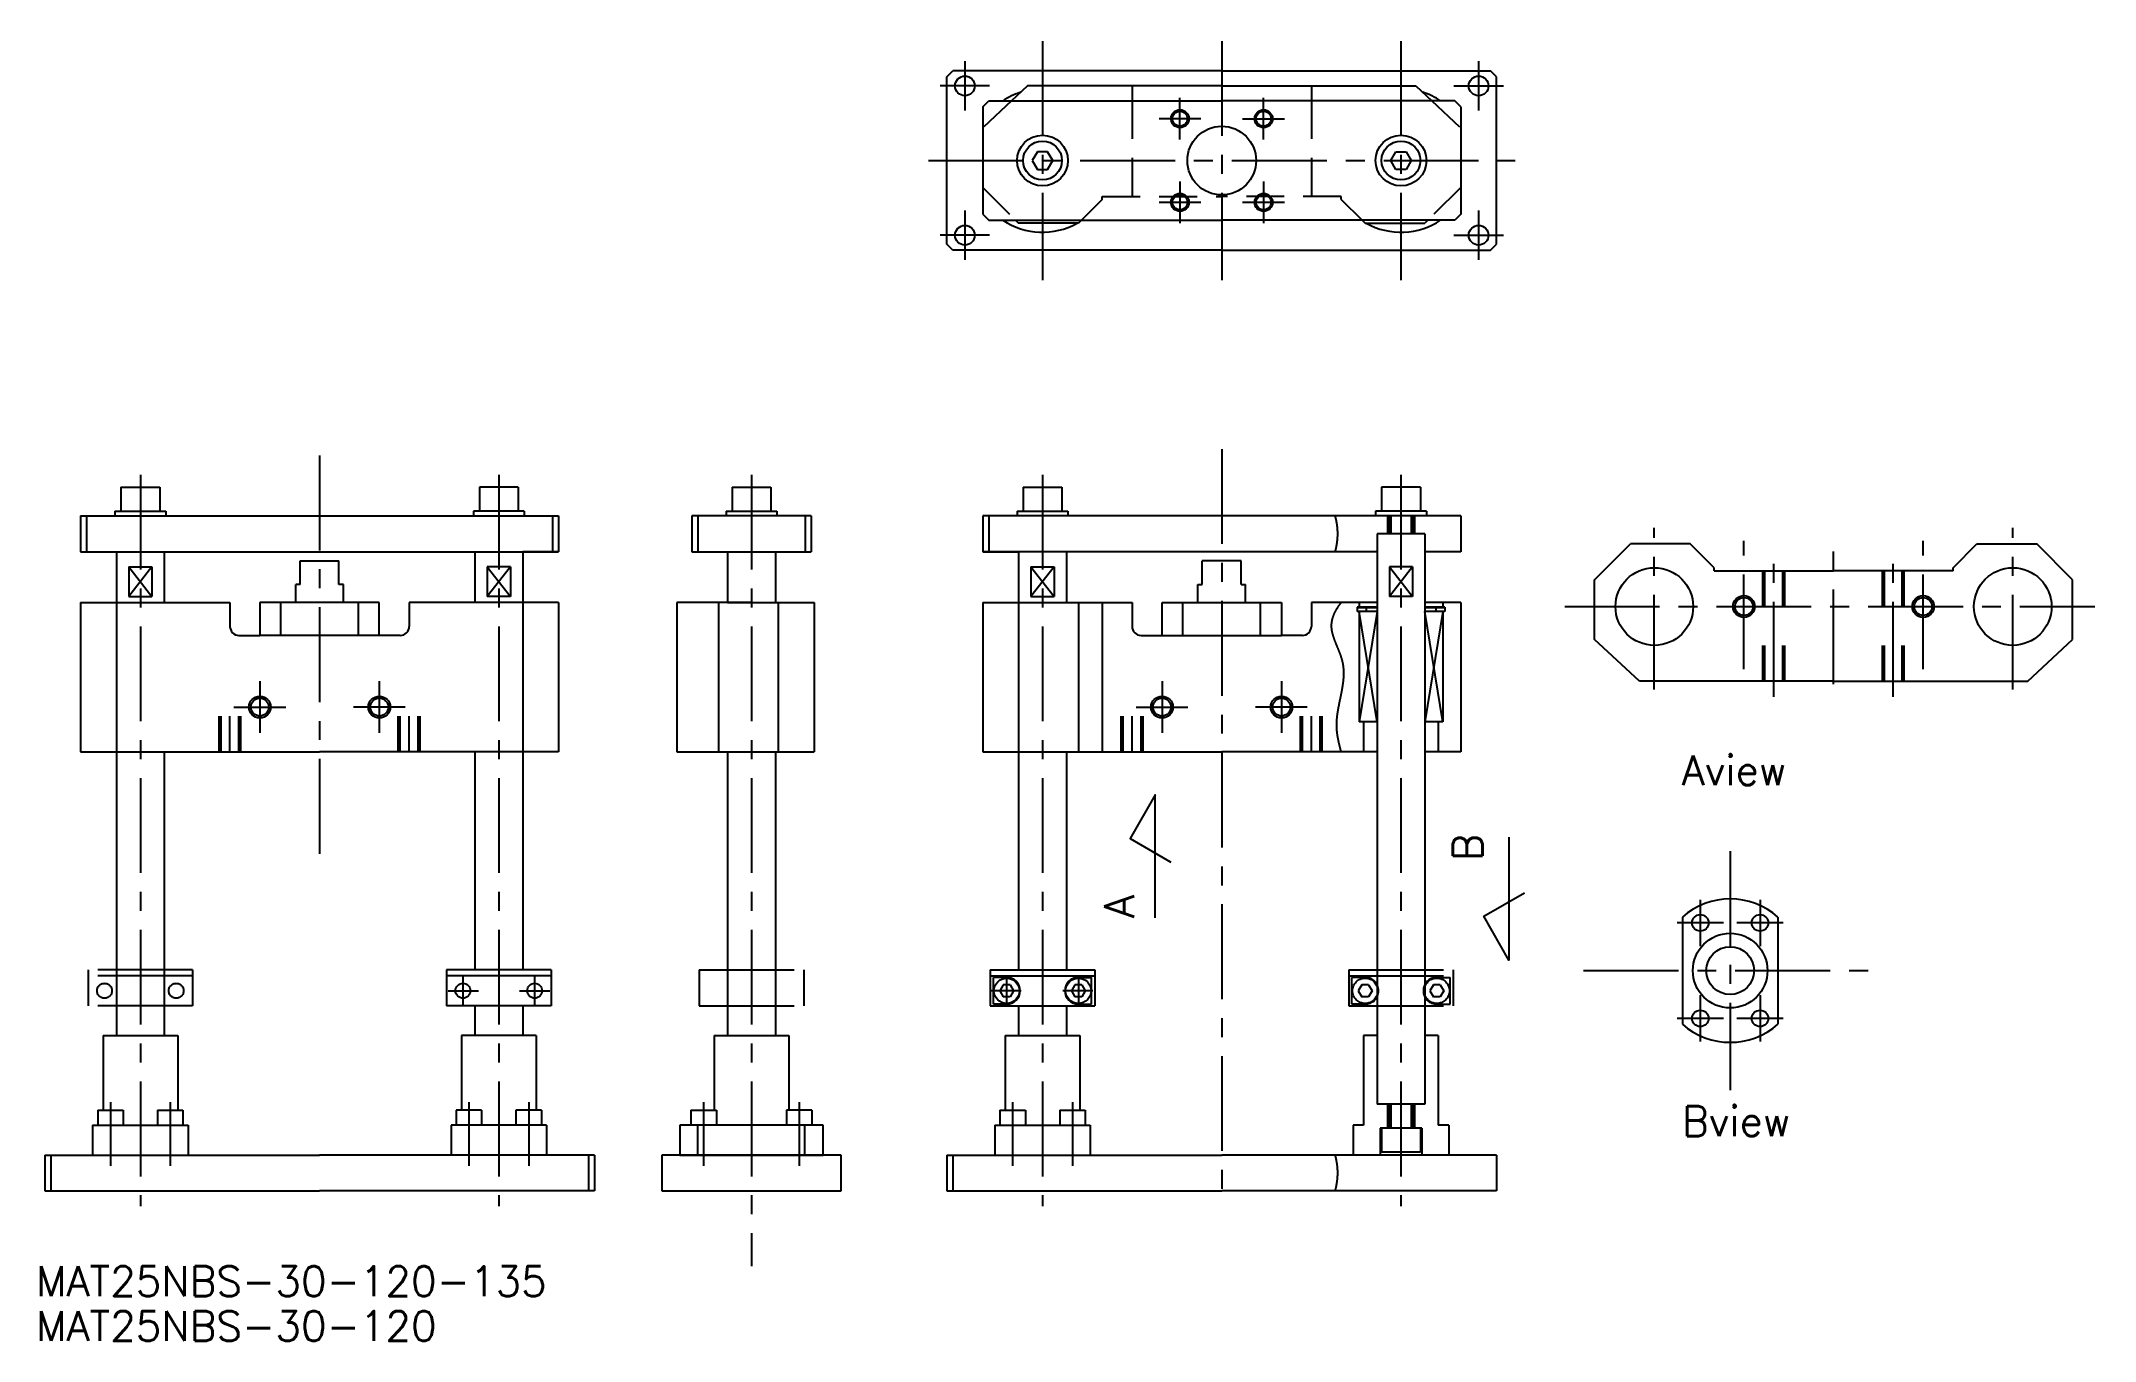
# Model space of a CAD drawing. Extents: x -565 to 122, y -124 to 311.
import ezdxf

# ---------------------------------------------------------------- set-up
doc = ezdxf.new("R2010")
doc.units = 0
for name, pattern in [('CENTER', [50.8, 31.75, -6.35, 6.35, -6.35]), ('DASHED', [19.05, 12.7, -6.35]), ('PHANTOM', [63.5, 31.75, -6.35, 6.35, -6.35, 6.35, -6.35])]:
    doc.linetypes.add(name, pattern=pattern)
doc.layers.get('0').update_dxf_attribs({"linetype": 'CONTINUOUS'})
doc.layers.add('CENTER', color=1, linetype='CONTINUOUS')
doc.styles.get("Standard").update_dxf_attribs({"font": 'txt.shx', "height": 3, "bigfont": 'bigfont.shx'})

msp = doc.modelspace()

# ---------------------------------------------------------------- texts
at = {"color": 7, "linetype": 'CONTINUOUS'}
for s, p in [('Aview', (-16.19, 62.09)), ('Bview', (-16.14, -55.4))]:
    msp.add_text(s, height=10, dxfattribs=at).set_placement(p)
for s, p in [('B', (-82.88, 36.77)), ('A', (-199.52, 17.64))]:
    msp.add_text(s, height=10, rotation=90, dxfattribs=at).set_placement(p)
at = {"linetype": 'CONTINUOUS'}
for s, p in [('MAT25NBS-30-120-135', (-567.16, -108.98)), ('MAT25NBS-30-120', (-567.16, -123.98))]:
    msp.add_text(s, height=10, dxfattribs=at).set_placement(p)

# ---------------------------------------------------------------- linework, layer by layer
at = {"color": 7, "linetype": 'CONTINUOUS'}
for p, q in [((-262.2, 299.25), (-260.2, 301.25)), ((-262.2, 243.25), (-262.2, 299.25)), ((-170.2, 301.25), (-260.2, 301.25)), ((-235.2, 296.25), (-240.56, 291.25)), ((-170.2, 296.25), (-235.2, 296.25)), ((-200.2, 296.25), (-200.2, 291.25)), ((-170.2, 301.25), (-80.2, 301.25)), ((-170.2, 296.25), (-105.2, 296.25)), ((-140.2, 296.25), (-140.2, 291.25)), ((-105.2, 296.25), (-99.84, 291.25)), ((-78.2, 299.25), (-80.2, 301.25)), ((-78.2, 243.25), (-78.2, 299.25)), ((-250.2, 289.25), (-248.2, 291.25)), ((-250.2, 289.25), (-250.2, 253.25)), ((-248.2, 291.25), (-170.2, 291.25)), ((-92.2, 291.25), (-170.2, 291.25)), ((-90.2, 289.25), (-92.2, 291.25)), ((-90.2, 289.25), (-90.2, 253.25)), ((-231.91, 274.22), (-233.63, 271.25)), ((-233.63, 271.25), (-231.91, 268.28)), ((-228.48, 274.22), (-231.91, 274.22)), ((-231.91, 268.28), (-228.48, 268.28)), ((-226.77, 271.25), (-228.48, 274.22)), ((-228.48, 268.28), (-226.77, 271.25)), ((-113.63, 271.25), (-111.91, 274.22)), ((-111.91, 268.28), (-113.63, 271.25)), ((-111.91, 274.22), (-108.48, 274.22)), ((-108.48, 268.28), (-111.91, 268.28)), ((-108.48, 274.22), (-106.77, 271.25)), ((-106.77, 271.25), (-108.48, 268.28)), ((-250.2, 253.25), (-248.2, 251.25)), ((-248.2, 251.25), (-170.2, 251.25)), ((-239.2, 251.25), (-238.2, 250.25)), ((-218.2, 250.25), (-238.2, 250.25)), ((-217.2, 251.25), (-218.2, 250.25)), ((-92.2, 251.25), (-170.2, 251.25)), ((-123.2, 251.25), (-122.2, 250.25)), ((-122.2, 250.25), (-102.2, 250.25)), ((-101.2, 251.25), (-102.2, 250.25)), ((-90.2, 253.25), (-92.2, 251.25)), ((-260.2, 241.25), (-262.2, 243.25)), ((-170.2, 241.25), (-260.2, 241.25)), ((-170.2, 241.25), (-80.2, 241.25)), ((-80.2, 241.25), (-78.2, 243.25)), ((-538.71, 161.86), (-538.71, 153.86)), ((-538.71, 161.86), (-525.71, 161.86)), ((-525.71, 161.86), (-525.71, 153.86)), ((-405.71, 161.86), (-418.71, 161.86)), ((-418.71, 161.86), (-418.71, 153.86)), ((-405.71, 161.86), (-405.71, 153.86)), ((-334.14, 161.86), (-334.14, 153.86)), ((-334.14, 161.86), (-321.14, 161.86)), ((-321.14, 161.86), (-321.14, 153.86)), ((-236.7, 161.86), (-236.7, 153.86)), ((-236.7, 161.86), (-223.7, 161.86)), ((-223.7, 161.86), (-223.7, 153.86)), ((-103.7, 161.86), (-116.7, 161.86)), ((-116.7, 161.86), (-116.7, 153.86)), ((-103.7, 161.86), (-103.7, 153.86)), ((-552.21, 152.26), (-472.21, 152.26)), ((-552.21, 152.26), (-552.21, 140.26)), ((-550.21, 152.26), (-550.21, 140.26)), ((-540.71, 153.86), (-523.71, 153.86)), ((-540.71, 153.86), (-540.71, 152.26)), ((-523.71, 153.86), (-523.71, 152.26)), ((-472.21, 152.26), (-392.21, 152.26)), ((-403.71, 153.86), (-420.71, 153.86)), ((-420.71, 153.86), (-420.71, 152.26)), ((-403.71, 153.86), (-403.71, 152.26)), ((-394.21, 152.26), (-394.21, 140.26)), ((-392.21, 152.26), (-392.21, 140.26)), ((-307.64, 152.26), (-347.64, 152.26)), ((-347.64, 152.26), (-347.64, 140.26)), ((-345.64, 152.26), (-345.64, 140.26)), ((-336.14, 153.86), (-319.14, 153.86)), ((-336.14, 153.86), (-336.14, 152.26)), ((-319.14, 153.86), (-319.14, 152.26)), ((-309.64, 152.26), (-309.64, 140.26)), ((-307.64, 152.26), (-307.64, 140.26)), ((-170.2, 152.26), (-250.2, 152.26)), ((-250.2, 152.26), (-250.2, 140.26)), ((-248.2, 152.26), (-248.2, 140.26)), ((-238.7, 153.86), (-221.7, 153.86)), ((-238.7, 153.86), (-238.7, 152.26)), ((-221.7, 153.86), (-221.7, 152.26)), ((-90.2, 152.26), (-170.2, 152.26)), ((-101.7, 153.86), (-118.7, 153.86)), ((-118.7, 153.86), (-118.7, 152.26)), ((-114.7, 152.26), (-114.7, 146.26)), ((-114.2, 152.26), (-114.2, 146.26)), ((-113.57, 152.26), (-113.57, 146.26)), ((-106.82, 152.26), (-106.82, 146.26)), ((-106.2, 152.26), (-106.2, 146.26)), ((-105.7, 152.26), (-105.7, 146.26)), ((-101.7, 153.86), (-101.7, 152.26)), ((-90.2, 152.26), (-90.2, 140.26)), ((-118.2, 146.26), (-118.2, -44.74)), ((-102.2, 146.26), (-118.2, 146.26)), ((-102.2, 146.26), (-102.2, -44.74)), ((-552.21, 140.26), (-472.21, 140.26)), ((-552.21, 140.26), (-540.21, 140.26)), ((-540.21, 140.26), (-540.21, 123.26)), ((-524.21, 140.26), (-524.21, 123.26)), ((-472.21, 140.26), (-392.21, 140.26)), ((-420.21, 140.26), (-420.21, 123.26)), ((-404.21, 140.26), (-404.21, 123.26)), ((-392.21, 140.26), (-404.21, 140.26)), ((-347.64, 140.26), (-307.64, 140.26)), ((-335.64, 140.26), (-335.64, 123.26)), ((-319.64, 140.26), (-319.64, 123.26)), ((-170.2, 140.26), (-250.2, 140.26)), ((-250.2, 140.26), (-238.2, 140.26)), ((-238.2, 140.26), (-238.2, 123.26)), ((-222.2, 140.26), (-222.2, 123.26)), ((-118.2, 140.26), (-170.2, 140.26)), ((-90.2, 140.26), (-102.2, 140.26)), ((-45.39, 130.91), (-33.39, 142.91)), ((-13.39, 142.91), (-33.39, 142.91)), ((-5.39, 134.91), (-13.39, 142.91)), ((74.61, 134.91), (82.61, 142.91)), ((82.61, 142.91), (102.61, 142.91)), ((114.61, 130.91), (102.61, 142.91)), ((-536.08, 135.26), (-536.08, 125.26)), ((-536.08, 135.26), (-528.33, 125.26)), ((-528.33, 135.26), (-536.08, 125.26)), ((-536.08, 135.26), (-528.33, 135.26)), ((-528.33, 135.26), (-528.33, 125.26)), ((-478.71, 137.26), (-465.71, 137.26)), ((-478.71, 129.26), (-478.71, 137.26)), ((-465.71, 129.26), (-465.71, 137.26)), ((-416.08, 135.26), (-408.33, 125.26)), ((-408.33, 135.26), (-416.08, 125.26)), ((-408.33, 135.26), (-416.08, 135.26)), ((-416.08, 135.26), (-416.08, 125.26)), ((-408.33, 135.26), (-408.33, 125.26)), ((-226.33, 135.26), (-234.07, 125.26)), ((-234.07, 135.26), (-226.33, 125.26)), ((-234.07, 135.26), (-234.07, 125.26)), ((-234.07, 135.26), (-226.33, 135.26)), ((-226.33, 135.26), (-226.33, 125.26)), ((-176.7, 129.26), (-176.7, 137.26)), ((-163.7, 137.26), (-176.7, 137.26)), ((-163.7, 129.26), (-163.7, 137.26)), ((-114.07, 135.26), (-114.07, 125.26)), ((-106.33, 135.26), (-114.07, 125.26)), ((-114.07, 135.26), (-106.33, 125.26)), ((-106.33, 135.26), (-114.07, 135.26)), ((-106.33, 135.26), (-106.33, 125.26)), ((-45.39, 110.91), (-45.39, 130.91)), ((-5.39, 133.91), (-5.39, 134.91)), ((-5.39, 133.91), (34.61, 133.91)), ((74.61, 133.91), (34.61, 133.91)), ((74.61, 133.91), (74.61, 134.91)), ((114.61, 110.91), (114.61, 130.91)), ((-536.08, 125.26), (-528.33, 125.26)), ((-480.21, 123.26), (-480.21, 129.26)), ((-478.71, 129.26), (-480.21, 129.26)), ((-464.21, 129.26), (-465.71, 129.26)), ((-464.21, 123.26), (-464.21, 129.26)), ((-408.33, 125.26), (-416.08, 125.26)), ((-234.07, 125.26), (-226.33, 125.26)), ((-178.2, 123.26), (-178.2, 129.26)), ((-178.2, 129.26), (-176.7, 129.26)), ((-163.7, 129.26), (-162.2, 129.26)), ((-162.2, 123.26), (-162.2, 129.26)), ((-106.33, 125.26), (-114.07, 125.26)), ((-552.21, 123.26), (-552.21, 73.26)), ((-552.21, 123.26), (-502.21, 123.26)), ((-552.21, 123.26), (-540.21, 123.26)), ((-540.21, 123.26), (-540.21, 73.26)), ((-502.21, 123.26), (-502.21, 115.26)), ((-452.21, 123.26), (-492.21, 123.26)), ((-492.21, 123.26), (-492.21, 112.26)), ((-452.21, 112.26), (-452.21, 123.26)), ((-392.21, 123.26), (-442.21, 123.26)), ((-442.21, 123.26), (-442.21, 115.26)), ((-404.21, 123.26), (-404.21, 73.26)), ((-392.21, 123.26), (-392.21, 73.26)), ((-352.64, 123.26), (-352.64, 73.26)), ((-327.64, 123.26), (-352.64, 123.26)), ((-338.64, 123.26), (-338.64, 73.26)), ((-335.64, 123.26), (-319.64, 123.26)), ((-327.64, 123.26), (-306.64, 123.26)), ((-318.64, 123.26), (-318.64, 73.26)), ((-306.64, 123.26), (-306.64, 73.26)), ((-250.2, 123.26), (-250.2, 73.26)), ((-250.2, 123.26), (-200.2, 123.26)), ((-238.2, 123.26), (-238.2, 73.26)), ((-218.2, 123.26), (-218.2, 73.26)), ((-210.2, 123.26), (-210.2, 73.26)), ((-200.2, 123.26), (-200.2, 115.26)), ((-190.2, 123.26), (-150.2, 123.26)), ((-190.2, 112.26), (-190.2, 123.26)), ((-150.2, 123.26), (-150.2, 112.26)), ((-118.2, 123.26), (-140.2, 123.26)), ((-140.2, 123.26), (-140.2, 115.26)), ((-118.2, 121.76), (-124.9, 121.76)), ((-124.9, 121.76), (-124.9, 120.26)), ((-118.2, 121.46), (-124.9, 121.46)), ((-118.2, 120.26), (-124.9, 120.26)), ((-124.2, 123.26), (-124.2, 121.76)), ((-118.2, 120.26), (-124.2, 83.26)), ((-118.2, 83.26), (-124.2, 120.26)), ((-124.2, 120.26), (-124.2, 83.26)), ((-121.9, 121.46), (-121.9, 120.26)), ((-118.2, 120.26), (-118.2, 83.26)), ((-90.2, 123.26), (-102.2, 123.26)), ((-95.5, 121.76), (-102.2, 121.76)), ((-95.5, 121.46), (-102.2, 121.46)), ((-96.2, 120.26), (-102.2, 83.26)), ((-96.2, 83.26), (-102.2, 120.26)), ((-102.2, 120.26), (-102.2, 83.26)), ((-95.5, 120.26), (-102.2, 120.26)), ((-98.5, 121.46), (-98.5, 120.26)), ((-96.2, 123.26), (-96.2, 121.76)), ((-96.2, 120.26), (-96.2, 83.26)), ((-95.5, 121.76), (-95.5, 120.26)), ((-90.2, 123.26), (-90.2, 73.26)), ((-499.21, 112.26), (-492.21, 112.26)), ((-452.21, 112.26), (-492.21, 112.26)), ((-445.21, 112.26), (-452.21, 112.26)), ((-197.2, 112.26), (-190.2, 112.26)), ((-190.2, 112.26), (-150.2, 112.26)), ((-143.2, 112.26), (-150.2, 112.26)), ((-30.39, 96.91), (-45.39, 110.91)), ((99.61, 96.91), (114.61, 110.91)), ((34.61, 96.91), (-30.39, 96.91)), ((34.61, 96.91), (99.61, 96.91)), ((-118.2, 83.26), (-124.2, 83.26)), ((-122.7, 83.26), (-122.7, 73.26)), ((-96.2, 83.26), (-102.2, 83.26)), ((-97.7, 83.26), (-97.7, 73.26)), ((-552.21, 73.26), (-472.21, 73.26)), ((-552.21, 73.26), (-540.21, 73.26)), ((-540.21, 73.26), (-540.21, -21.74)), ((-524.21, 73.26), (-524.21, -21.74)), ((-392.21, 73.26), (-472.21, 73.26)), ((-420.21, 73.26), (-420.21, 0.26)), ((-404.21, 73.26), (-404.21, 0.26)), ((-352.64, 73.26), (-306.64, 73.26)), ((-335.64, 73.26), (-335.64, -21.74)), ((-319.64, 73.26), (-319.64, -21.74)), ((-250.2, 73.26), (-170.2, 73.26)), ((-238.2, 73.26), (-238.2, 0.26)), ((-222.2, 73.26), (-222.2, 0.26)), ((-118.2, 73.26), (-170.2, 73.26)), ((-90.2, 73.26), (-102.2, 73.26)), ((-16, 17.89), (-16, -17.89)), ((16, 17.89), (16, -17.89)), ((-394.71, 0.26), (-429.71, 0.26)), ((-429.71, 0.26), (-429.71, -11.74)), ((-394.71, 0.26), (-394.71, -11.74)), ((-247.7, 0.26), (-212.7, 0.26)), ((-247.7, 0.26), (-247.7, -11.74)), ((-212.7, 0.26), (-212.7, -11.74)), ((-394.71, -1.74), (-429.71, -1.74)), ((-247.7, -1.74), (-212.7, -1.74)), ((-246.64, -11.24), (-246.64, -2.24)), ((-242.2, -2.24), (-246.64, -2.24)), ((-243.35, -4.74), (-244.51, -6.74)), ((-244.51, -6.74), (-243.35, -8.74)), ((-241.04, -4.74), (-243.35, -4.74)), ((-241.04, -4.74), (-239.89, -6.74)), ((-239.89, -6.74), (-241.04, -8.74)), ((-219.35, -4.74), (-220.51, -6.74)), ((-220.51, -6.74), (-219.35, -8.74)), ((-217.04, -4.74), (-219.35, -4.74)), ((-218.2, -2.24), (-213.76, -2.24)), ((-217.04, -4.74), (-215.89, -6.74)), ((-215.89, -6.74), (-217.04, -8.74)), ((-213.76, -11.24), (-213.76, -2.24)), ((-394.71, -11.74), (-429.71, -11.74)), ((-420.21, -11.74), (-420.21, -21.74)), ((-404.21, -11.74), (-404.21, -21.74)), ((-247.7, -11.74), (-212.7, -11.74)), ((-242.2, -11.24), (-246.64, -11.24)), ((-241.04, -8.74), (-243.35, -8.74)), ((-238.2, -11.74), (-238.2, -21.74)), ((-222.2, -11.74), (-222.2, -21.74)), ((-217.04, -8.74), (-219.35, -8.74)), ((-218.2, -11.24), (-213.76, -11.24)), ((-544.71, -21.74), (-544.71, -46.74)), ((-544.71, -21.74), (-532.21, -21.74)), ((-532.21, -21.74), (-519.71, -21.74)), ((-519.71, -21.74), (-519.71, -46.74)), ((-412.21, -21.74), (-424.71, -21.74)), ((-424.71, -21.74), (-424.71, -46.74)), ((-399.71, -21.74), (-412.21, -21.74)), ((-399.71, -21.74), (-399.71, -46.74)), ((-340.14, -21.74), (-340.14, -46.74)), ((-340.14, -21.74), (-327.64, -21.74)), ((-327.64, -21.74), (-315.14, -21.74)), ((-315.14, -21.74), (-315.14, -46.74)), ((-242.7, -21.74), (-242.7, -46.74)), ((-242.7, -21.74), (-230.2, -21.74)), ((-230.2, -21.74), (-217.7, -21.74)), ((-217.7, -21.74), (-217.7, -46.74)), ((-122.7, -21.74), (-122.7, -51.74)), ((-118.2, -21.74), (-122.7, -21.74)), ((-97.7, -21.74), (-102.2, -21.74)), ((-97.7, -21.74), (-97.7, -51.74)), ((-546.46, -46.74), (-537.96, -46.74)), ((-546.46, -46.74), (-546.46, -51.74)), ((-537.96, -46.74), (-537.96, -51.74)), ((-526.46, -46.74), (-517.96, -46.74)), ((-526.46, -46.74), (-526.46, -51.74)), ((-517.96, -46.74), (-517.96, -51.74)), ((-417.96, -46.74), (-426.46, -46.74)), ((-426.46, -46.74), (-426.46, -51.74)), ((-417.96, -46.74), (-417.96, -51.74)), ((-397.96, -46.74), (-406.46, -46.74)), ((-406.46, -46.74), (-406.46, -51.74)), ((-397.96, -46.74), (-397.96, -51.74)), ((-347.89, -46.74), (-339.39, -46.74)), ((-347.89, -46.74), (-347.89, -51.74)), ((-339.39, -46.74), (-339.39, -51.74)), ((-307.39, -46.74), (-315.89, -46.74)), ((-315.89, -46.74), (-315.89, -51.74)), ((-307.39, -46.74), (-307.39, -51.74)), ((-244.45, -46.74), (-235.95, -46.74)), ((-244.45, -46.74), (-244.45, -51.74)), ((-235.95, -46.74), (-235.95, -51.74)), ((-224.45, -46.74), (-215.95, -46.74)), ((-224.45, -46.74), (-224.45, -51.74)), ((-215.95, -46.74), (-215.95, -51.74)), ((-102.2, -44.74), (-118.2, -44.74)), ((-114.7, -44.74), (-114.7, -52.74)), ((-114.2, -44.74), (-114.2, -52.74)), ((-113.57, -44.74), (-113.57, -52.74)), ((-106.82, -44.74), (-106.82, -52.74)), ((-106.2, -44.74), (-106.2, -52.74)), ((-105.7, -44.74), (-105.7, -52.74)), ((-548.21, -51.74), (-532.21, -51.74)), ((-548.21, -51.74), (-548.21, -61.74)), ((-532.21, -51.74), (-516.21, -51.74)), ((-516.21, -51.74), (-516.21, -61.74)), ((-412.21, -51.74), (-428.21, -51.74)), ((-428.21, -51.74), (-428.21, -61.74)), ((-396.21, -51.74), (-412.21, -51.74)), ((-396.21, -51.74), (-396.21, -61.74)), ((-327.64, -51.74), (-351.64, -51.74)), ((-351.64, -51.74), (-351.64, -61.74)), ((-345.53, -61.74), (-345.53, -51.74)), ((-303.64, -51.74), (-327.64, -51.74)), ((-309.75, -61.74), (-309.75, -51.74)), ((-303.64, -61.74), (-303.64, -51.74)), ((-246.2, -51.74), (-230.2, -51.74)), ((-246.2, -51.74), (-246.2, -61.74)), ((-230.2, -51.74), (-214.2, -51.74)), ((-214.2, -51.74), (-214.2, -61.74)), ((-126.2, -51.74), (-126.2, -61.74)), ((-122.7, -51.74), (-126.2, -51.74)), ((-103.2, -52.74), (-117.2, -52.74)), ((-117.2, -52.74), (-117.2, -61.74)), ((-116.7, -52.74), (-116.7, -60.74)), ((-103.7, -52.74), (-103.7, -60.74)), ((-103.2, -52.74), (-103.2, -61.74)), ((-94.2, -51.74), (-97.7, -51.74)), ((-94.2, -51.74), (-94.2, -61.74)), ((-564.21, -61.74), (-472.21, -61.74)), ((-564.21, -61.74), (-564.21, -73.74)), ((-562.21, -61.74), (-562.21, -73.74)), ((-548.21, -61.74), (-516.21, -61.74)), ((-380.21, -61.74), (-472.21, -61.74)), ((-396.21, -61.74), (-428.21, -61.74)), ((-382.21, -61.74), (-382.21, -73.74)), ((-380.21, -61.74), (-380.21, -73.74)), ((-327.64, -61.74), (-357.64, -61.74)), ((-357.64, -61.74), (-357.64, -73.74)), ((-351.64, -61.74), (-303.64, -61.74)), ((-297.64, -61.74), (-327.64, -61.74)), ((-297.64, -73.74), (-297.64, -61.74)), ((-262.2, -61.74), (-170.2, -61.74)), ((-262.2, -61.74), (-262.2, -73.74)), ((-260.2, -61.74), (-260.2, -73.74)), ((-78.2, -61.74), (-170.2, -61.74)), ((-103.7, -60.74), (-116.7, -60.74)), ((-78.2, -61.74), (-78.2, -73.74)), ((-564.21, -73.74), (-472.21, -73.74)), ((-380.21, -73.74), (-472.21, -73.74)), ((-357.64, -73.74), (-297.64, -73.74)), ((-262.2, -73.74), (-170.2, -73.74)), ((-78.2, -73.74), (-170.2, -73.74))]:
    msp.add_line(p, q, dxfattribs=at)
at = {"color": 3, "linetype": 'DASHED'}
for p, q in [((-240.56, 291.25), (-250.2, 282.25)), ((-200.2, 291.25), (-200.2, 259.25)), ((-140.2, 291.25), (-140.2, 259.25)), ((-99.84, 291.25), (-90.2, 282.25)), ((-250.2, 262.25), (-239.2, 251.25)), ((-90.2, 262.25), (-101.2, 251.25)), ((-210.2, 258.25), (-217.2, 251.25)), ((-210.2, 259.25), (-170.2, 259.25)), ((-210.2, 258.25), (-210.2, 259.25)), ((-130.2, 259.25), (-170.2, 259.25)), ((-130.2, 258.25), (-130.2, 259.25)), ((-130.2, 258.25), (-123.2, 251.25)), ((10.96, 121.91), (10.96, 133.91)), ((11.61, 121.91), (11.61, 133.91)), ((17.61, 121.91), (17.61, 133.91)), ((18.26, 121.91), (18.26, 133.91)), ((50.96, 121.91), (50.96, 133.91)), ((51.61, 121.91), (51.61, 133.91)), ((57.61, 121.91), (57.61, 133.91)), ((58.26, 121.91), (58.26, 133.91)), ((10.96, 96.91), (10.96, 108.91)), ((11.61, 96.91), (11.61, 108.91)), ((17.61, 96.91), (17.61, 108.91)), ((18.26, 96.91), (18.26, 108.91)), ((50.96, 96.91), (50.96, 108.91)), ((51.61, 96.91), (51.61, 108.91)), ((57.61, 96.91), (57.61, 108.91)), ((58.26, 96.91), (58.26, 108.91)), ((-505.86, 73.26), (-505.86, 85.26)), ((-505.21, 73.26), (-505.21, 85.26)), ((-499.21, 73.26), (-499.21, 85.26)), ((-498.56, 73.26), (-498.56, 85.26)), ((-445.86, 73.26), (-445.86, 85.26)), ((-445.21, 73.26), (-445.21, 85.26)), ((-439.21, 73.26), (-439.21, 85.26)), ((-438.56, 73.26), (-438.56, 85.26)), ((-203.85, 73.26), (-203.85, 85.26)), ((-203.2, 73.26), (-203.2, 85.26)), ((-197.2, 73.26), (-197.2, 85.26)), ((-196.55, 73.26), (-196.55, 85.26)), ((-143.85, 73.26), (-143.85, 85.26)), ((-143.2, 73.26), (-143.2, 85.26)), ((-137.2, 73.26), (-137.2, 85.26)), ((-136.55, 73.26), (-136.55, 85.26))]:
    msp.add_line(p, q, dxfattribs=at)
at = {"color": 3, "linetype": 'PHANTOM'}
for p, q in [((-514.71, 0.26), (-549.71, 0.26)), ((-549.71, 0.26), (-549.71, -11.74)), ((-514.71, 0.26), (-514.71, -11.74)), ((-345.14, 0.26), (-310.14, 0.26)), ((-345.14, 0.26), (-345.14, -11.74)), ((-310.14, 0.26), (-310.14, -11.74)), ((-127.7, 0.26), (-92.7, 0.26)), ((-127.7, 0.26), (-127.7, -11.74)), ((-92.7, 0.26), (-92.7, -11.74)), ((-514.71, -1.74), (-549.71, -1.74)), ((-127.7, -1.74), (-92.7, -1.74)), ((-126.64, -11.24), (-126.64, -2.24)), ((-122.2, -2.24), (-126.64, -2.24)), ((-123.35, -4.74), (-124.51, -6.74)), ((-124.51, -6.74), (-123.35, -8.74)), ((-121.04, -4.74), (-123.35, -4.74)), ((-121.04, -4.74), (-119.89, -6.74)), ((-119.89, -6.74), (-121.04, -8.74)), ((-99.35, -4.74), (-100.51, -6.74)), ((-100.51, -6.74), (-99.35, -8.74)), ((-97.04, -4.74), (-99.35, -4.74)), ((-98.2, -2.24), (-93.76, -2.24)), ((-97.04, -4.74), (-95.89, -6.74)), ((-95.89, -6.74), (-97.04, -8.74)), ((-93.76, -11.24), (-93.76, -2.24)), ((-514.71, -11.74), (-549.71, -11.74)), ((-345.14, -11.74), (-310.14, -11.74)), ((-127.7, -11.74), (-92.7, -11.74)), ((-122.2, -11.24), (-126.64, -11.24)), ((-121.04, -8.74), (-123.35, -8.74)), ((-97.04, -8.74), (-99.35, -8.74)), ((-98.2, -11.24), (-93.76, -11.24))]:
    msp.add_line(p, q, dxfattribs=at)
at = {"color": 7, "linetype": 'CONTINUOUS'}
for points in [[(-192.44, 17.7), (-192.44, 58.87), (-200.9, 44.22), (-187.24, 36.33)], [(-74.05, 44.71), (-74.05, 3.54), (-82.51, 18.19), (-68.85, 26.08)]]:
    msp.add_lwpolyline(points, dxfattribs=at)
at = {"color": 7}
for points in [[(-132.2, 140.26, 0), (-132.19, 140.3, 0), (-132.18, 140.34, 0), (-132.17, 140.38, 0), (-132.16, 140.42, 0), (-132.14, 140.46, 0), (-132.13, 140.5, 0), (-132.12, 140.54, 0), (-132.11, 140.58, 0), (-132.1, 140.63, 0), (-132.09, 140.67, 0), (-132.08, 140.71, 0), (-132.07, 140.75, 0), (-132.06, 140.79, 0), (-132.05, 140.83, 0), (-132.04, 140.87, 0), (-132.03, 140.91, 0), (-132.02, 140.95, 0), (-132.01, 141, 0), (-132, 141.04, 0), (-131.99, 141.08, 0), (-131.98, 141.12, 0), (-131.97, 141.16, 0), (-131.96, 141.2, 0), (-131.95, 141.24, 0), (-131.94, 141.28, 0), (-131.93, 141.33, 0), (-131.92, 141.37, 0), (-131.92, 141.41, 0), (-131.91, 141.45, 0), (-131.9, 141.49, 0), (-131.89, 141.53, 0), (-131.88, 141.57, 0), (-131.87, 141.61, 0), (-131.86, 141.66, 0), (-131.85, 141.7, 0), (-131.84, 141.74, 0), (-131.84, 141.78, 0), (-131.83, 141.82, 0), (-131.82, 141.86, 0), (-131.81, 141.9, 0), (-131.8, 141.95, 0), (-131.79, 141.99, 0), (-131.79, 142.03, 0), (-131.78, 142.07, 0), (-131.77, 142.11, 0), (-131.76, 142.15, 0), (-131.76, 142.2, 0), (-131.75, 142.24, 0), (-131.74, 142.28, 0), (-131.73, 142.32, 0), (-131.73, 142.36, 0), (-131.72, 142.4, 0), (-131.71, 142.45, 0), (-131.7, 142.49, 0), (-131.7, 142.53, 0), (-131.69, 142.57, 0), (-131.68, 142.61, 0), (-131.68, 142.65, 0), (-131.67, 142.7, 0), (-131.66, 142.74, 0), (-131.66, 142.78, 0), (-131.65, 142.82, 0), (-131.64, 142.86, 0), (-131.64, 142.91, 0), (-131.63, 142.95, 0), (-131.62, 142.99, 0), (-131.62, 143.03, 0), (-131.61, 143.07, 0), (-131.6, 143.11, 0), (-131.6, 143.16, 0), (-131.59, 143.2, 0), (-131.59, 143.24, 0), (-131.58, 143.28, 0), (-131.58, 143.32, 0), (-131.57, 143.37, 0), (-131.56, 143.41, 0), (-131.56, 143.45, 0), (-131.55, 143.49, 0), (-131.55, 143.53, 0), (-131.54, 143.58, 0), (-131.54, 143.62, 0), (-131.53, 143.66, 0), (-131.53, 143.7, 0), (-131.52, 143.74, 0), (-131.52, 143.79, 0), (-131.51, 143.83, 0), (-131.51, 143.87, 0), (-131.5, 143.91, 0), (-131.5, 143.96, 0), (-131.5, 144, 0), (-131.49, 144.04, 0), (-131.49, 144.08, 0), (-131.48, 144.12, 0), (-131.48, 144.17, 0), (-131.47, 144.21, 0), (-131.47, 144.25, 0), (-131.47, 144.29, 0), (-131.46, 144.33, 0), (-131.46, 144.38, 0), (-131.45, 144.42, 0), (-131.45, 144.46, 0), (-131.45, 144.5, 0), (-131.44, 144.55, 0), (-131.44, 144.59, 0), (-131.44, 144.63, 0), (-131.43, 144.67, 0), (-131.43, 144.71, 0), (-131.43, 144.76, 0), (-131.43, 144.8, 0), (-131.42, 144.84, 0), (-131.42, 144.88, 0), (-131.42, 144.93, 0), (-131.41, 144.97, 0), (-131.41, 145.01, 0), (-131.41, 145.05, 0), (-131.41, 145.09, 0), (-131.4, 145.14, 0), (-131.4, 145.18, 0), (-131.4, 145.22, 0), (-131.4, 145.26, 0), (-131.4, 145.31, 0), (-131.39, 145.35, 0), (-131.39, 145.39, 0), (-131.39, 145.43, 0), (-131.39, 145.47, 0), (-131.39, 145.52, 0), (-131.39, 145.56, 0), (-131.38, 145.6, 0), (-131.38, 145.64, 0), (-131.38, 145.69, 0), (-131.38, 145.73, 0), (-131.38, 145.77, 0), (-131.38, 145.81, 0), (-131.38, 145.86, 0), (-131.38, 145.9, 0), (-131.38, 145.94, 0), (-131.38, 145.98, 0), (-131.38, 146.02, 0), (-131.37, 146.07, 0), (-131.37, 146.11, 0), (-131.37, 146.15, 0), (-131.37, 146.19, 0), (-131.37, 146.24, 0), (-131.37, 146.28, 0), (-131.37, 146.32, 0), (-131.37, 146.36, 0), (-131.37, 146.41, 0), (-131.37, 146.45, 0), (-131.37, 146.49, 0), (-131.37, 146.53, 0), (-131.37, 146.58, 0), (-131.38, 146.62, 0), (-131.38, 146.66, 0), (-131.38, 146.7, 0), (-131.38, 146.74, 0), (-131.38, 146.79, 0), (-131.38, 146.83, 0), (-131.38, 146.87, 0), (-131.38, 146.91, 0), (-131.38, 146.96, 0), (-131.38, 147, 0), (-131.39, 147.04, 0), (-131.39, 147.08, 0), (-131.39, 147.13, 0), (-131.39, 147.17, 0), (-131.39, 147.21, 0), (-131.39, 147.25, 0), (-131.4, 147.29, 0), (-131.4, 147.34, 0), (-131.4, 147.38, 0), (-131.4, 147.42, 0), (-131.4, 147.46, 0), (-131.41, 147.51, 0), (-131.41, 147.55, 0), (-131.41, 147.59, 0), (-131.41, 147.63, 0), (-131.42, 147.68, 0), (-131.42, 147.72, 0), (-131.42, 147.76, 0), (-131.42, 147.8, 0), (-131.43, 147.84, 0), (-131.43, 147.89, 0), (-131.43, 147.93, 0), (-131.44, 147.97, 0), (-131.44, 148.01, 0), (-131.44, 148.06, 0), (-131.45, 148.1, 0), (-131.45, 148.14, 0), (-131.45, 148.18, 0), (-131.46, 148.22, 0), (-131.46, 148.27, 0), (-131.47, 148.31, 0), (-131.47, 148.35, 0), (-131.47, 148.39, 0), (-131.48, 148.43, 0), (-131.48, 148.48, 0), (-131.49, 148.52, 0), (-131.49, 148.56, 0), (-131.5, 148.6, 0), (-131.5, 148.65, 0), (-131.5, 148.69, 0), (-131.51, 148.73, 0), (-131.51, 148.77, 0), (-131.52, 148.81, 0), (-131.52, 148.86, 0), (-131.53, 148.9, 0), (-131.53, 148.94, 0), (-131.54, 148.98, 0), (-131.54, 149.02, 0), (-131.55, 149.07, 0), (-131.56, 149.11, 0), (-131.56, 149.15, 0), (-131.57, 149.19, 0), (-131.57, 149.23, 0), (-131.58, 149.28, 0), (-131.58, 149.32, 0), (-131.59, 149.36, 0), (-131.6, 149.4, 0), (-131.6, 149.44, 0), (-131.61, 149.48, 0), (-131.61, 149.53, 0), (-131.62, 149.57, 0), (-131.63, 149.61, 0), (-131.63, 149.65, 0), (-131.64, 149.69, 0), (-131.65, 149.74, 0), (-131.65, 149.78, 0), (-131.66, 149.82, 0), (-131.67, 149.86, 0), (-131.67, 149.9, 0), (-131.68, 149.94, 0), (-131.69, 149.99, 0), (-131.7, 150.03, 0), (-131.7, 150.07, 0), (-131.71, 150.11, 0), (-131.72, 150.15, 0), (-131.73, 150.19, 0), (-131.73, 150.24, 0), (-131.74, 150.28, 0), (-131.75, 150.32, 0), (-131.76, 150.36, 0), (-131.76, 150.4, 0), (-131.77, 150.44, 0), (-131.78, 150.49, 0), (-131.79, 150.53, 0), (-131.8, 150.57, 0), (-131.81, 150.61, 0), (-131.81, 150.65, 0), (-131.82, 150.69, 0), (-131.83, 150.74, 0), (-131.84, 150.78, 0), (-131.85, 150.82, 0), (-131.86, 150.86, 0), (-131.87, 150.9, 0), (-131.87, 150.94, 0), (-131.88, 150.98, 0), (-131.89, 151.03, 0), (-131.9, 151.07, 0), (-131.91, 151.11, 0), (-131.92, 151.15, 0), (-131.93, 151.19, 0), (-131.94, 151.23, 0), (-131.95, 151.27, 0), (-131.96, 151.31, 0), (-131.97, 151.36, 0), (-131.98, 151.4, 0), (-131.99, 151.44, 0), (-132, 151.48, 0), (-132.01, 151.52, 0), (-132.02, 151.56, 0), (-132.03, 151.6, 0), (-132.04, 151.64, 0), (-132.05, 151.68, 0), (-132.06, 151.73, 0), (-132.07, 151.77, 0), (-132.08, 151.81, 0), (-132.09, 151.85, 0), (-132.1, 151.89, 0), (-132.11, 151.93, 0), (-132.12, 151.97, 0), (-132.13, 152.01, 0), (-132.14, 152.05, 0), (-132.15, 152.09, 0), (-132.17, 152.13, 0), (-132.18, 152.18, 0), (-132.19, 152.22, 0), (-132.2, 152.26, 0)], [(-130.2, 73.26, 0), (-130.23, 73.36, 0), (-130.25, 73.47, 0), (-130.28, 73.57, 0), (-130.31, 73.68, 0), (-130.34, 73.78, 0), (-130.36, 73.88, 0), (-130.39, 73.99, 0), (-130.42, 74.09, 0), (-130.44, 74.2, 0), (-130.47, 74.3, 0), (-130.5, 74.41, 0), (-130.52, 74.51, 0), (-130.55, 74.62, 0), (-130.58, 74.72, 0), (-130.6, 74.83, 0), (-130.63, 74.93, 0), (-130.65, 75.03, 0), (-130.68, 75.14, 0), (-130.71, 75.24, 0), (-130.73, 75.35, 0), (-130.76, 75.45, 0), (-130.78, 75.56, 0), (-130.81, 75.66, 0), (-130.83, 75.77, 0), (-130.86, 75.87, 0), (-130.88, 75.98, 0), (-130.91, 76.08, 0), (-130.93, 76.19, 0), (-130.95, 76.3, 0), (-130.98, 76.4, 0), (-131, 76.51, 0), (-131.03, 76.61, 0), (-131.05, 76.72, 0), (-131.07, 76.82, 0), (-131.09, 76.93, 0), (-131.12, 77.03, 0), (-131.14, 77.14, 0), (-131.16, 77.25, 0), (-131.18, 77.35, 0), (-131.2, 77.46, 0), (-131.22, 77.56, 0), (-131.24, 77.67, 0), (-131.26, 77.78, 0), (-131.28, 77.88, 0), (-131.3, 77.99, 0), (-131.32, 78.09, 0), (-131.34, 78.2, 0), (-131.36, 78.31, 0), (-131.38, 78.41, 0), (-131.4, 78.52, 0), (-131.41, 78.63, 0), (-131.43, 78.74, 0), (-131.45, 78.84, 0), (-131.46, 78.95, 0), (-131.48, 79.06, 0), (-131.49, 79.16, 0), (-131.51, 79.27, 0), (-131.52, 79.38, 0), (-131.54, 79.48, 0), (-131.55, 79.59, 0), (-131.56, 79.7, 0), (-131.58, 79.81, 0), (-131.59, 79.91, 0), (-131.6, 80.02, 0), (-131.61, 80.13, 0), (-131.62, 80.24, 0), (-131.63, 80.34, 0), (-131.64, 80.45, 0), (-131.65, 80.56, 0), (-131.66, 80.67, 0), (-131.67, 80.77, 0), (-131.68, 80.88, 0), (-131.68, 80.99, 0), (-131.69, 81.1, 0), (-131.69, 81.21, 0), (-131.7, 81.31, 0), (-131.71, 81.42, 0), (-131.71, 81.53, 0), (-131.71, 81.64, 0), (-131.72, 81.74, 0), (-131.72, 81.85, 0), (-131.72, 81.96, 0), (-131.72, 82.07, 0), (-131.72, 82.18, 0), (-131.72, 82.28, 0), (-131.72, 82.39, 0), (-131.72, 82.5, 0), (-131.72, 82.61, 0), (-131.72, 82.72, 0), (-131.71, 82.82, 0), (-131.71, 82.93, 0), (-131.71, 83.04, 0), (-131.7, 83.15, 0), (-131.7, 83.26, 0), (-131.69, 83.36, 0), (-131.69, 83.47, 0), (-131.68, 83.58, 0), (-131.67, 83.69, 0), (-131.67, 83.8, 0), (-131.66, 83.9, 0), (-131.65, 84.01, 0), (-131.64, 84.12, 0), (-131.63, 84.23, 0), (-131.62, 84.33, 0), (-131.61, 84.44, 0), (-131.6, 84.55, 0), (-131.59, 84.66, 0), (-131.58, 84.76, 0), (-131.57, 84.87, 0), (-131.56, 84.98, 0), (-131.55, 85.09, 0), (-131.53, 85.19, 0), (-131.52, 85.3, 0), (-131.51, 85.41, 0), (-131.49, 85.52, 0), (-131.48, 85.62, 0), (-131.46, 85.73, 0), (-131.45, 85.84, 0), (-131.44, 85.95, 0), (-131.42, 86.05, 0), (-131.4, 86.16, 0), (-131.39, 86.27, 0), (-131.37, 86.37, 0), (-131.36, 86.48, 0), (-131.34, 86.59, 0), (-131.32, 86.69, 0), (-131.31, 86.8, 0), (-131.29, 86.91, 0), (-131.27, 87.01, 0), (-131.25, 87.12, 0), (-131.24, 87.23, 0), (-131.22, 87.33, 0), (-131.2, 87.44, 0), (-131.18, 87.55, 0), (-131.16, 87.65, 0), (-131.14, 87.76, 0), (-131.12, 87.86, 0), (-131.1, 87.97, 0), (-131.08, 88.08, 0), (-131.06, 88.18, 0), (-131.04, 88.29, 0), (-131.02, 88.4, 0), (-131, 88.5, 0), (-130.98, 88.61, 0), (-130.96, 88.71, 0), (-130.94, 88.82, 0), (-130.92, 88.93, 0), (-130.9, 89.03, 0), (-130.88, 89.14, 0), (-130.86, 89.24, 0), (-130.84, 89.35, 0), (-130.82, 89.45, 0), (-130.8, 89.56, 0), (-130.77, 89.67, 0), (-130.75, 89.77, 0), (-130.73, 89.88, 0), (-130.71, 89.98, 0), (-130.69, 90.09, 0), (-130.67, 90.19, 0), (-130.64, 90.3, 0), (-130.62, 90.41, 0), (-130.6, 90.51, 0), (-130.58, 90.62, 0), (-130.56, 90.72, 0), (-130.53, 90.83, 0), (-130.51, 90.93, 0), (-130.49, 91.04, 0), (-130.47, 91.15, 0), (-130.45, 91.25, 0), (-130.43, 91.36, 0), (-130.4, 91.46, 0), (-130.38, 91.57, 0), (-130.36, 91.67, 0), (-130.34, 91.78, 0), (-130.32, 91.89, 0), (-130.29, 91.99, 0), (-130.27, 92.1, 0), (-130.25, 92.2, 0), (-130.23, 92.31, 0), (-130.21, 92.42, 0), (-130.19, 92.52, 0), (-130.17, 92.63, 0), (-130.15, 92.73, 0), (-130.12, 92.84, 0), (-130.1, 92.94, 0), (-130.08, 93.05, 0), (-130.06, 93.16, 0), (-130.04, 93.26, 0), (-130.02, 93.37, 0), (-130, 93.47, 0), (-129.98, 93.58, 0), (-129.96, 93.69, 0), (-129.94, 93.79, 0), (-129.92, 93.9, 0), (-129.9, 94.01, 0), (-129.88, 94.11, 0), (-129.86, 94.22, 0), (-129.85, 94.32, 0), (-129.83, 94.43, 0), (-129.81, 94.54, 0), (-129.79, 94.64, 0), (-129.77, 94.75, 0), (-129.75, 94.86, 0), (-129.74, 94.96, 0), (-129.72, 95.07, 0), (-129.7, 95.18, 0), (-129.69, 95.28, 0), (-129.67, 95.39, 0), (-129.65, 95.5, 0), (-129.64, 95.6, 0), (-129.62, 95.71, 0), (-129.61, 95.82, 0), (-129.59, 95.92, 0), (-129.58, 96.03, 0), (-129.56, 96.14, 0), (-129.55, 96.25, 0), (-129.53, 96.35, 0), (-129.52, 96.46, 0), (-129.51, 96.57, 0), (-129.49, 96.67, 0), (-129.48, 96.78, 0), (-129.47, 96.89, 0), (-129.46, 97, 0), (-129.45, 97.1, 0), (-129.44, 97.21, 0), (-129.42, 97.32, 0), (-129.41, 97.43, 0), (-129.4, 97.53, 0), (-129.4, 97.64, 0), (-129.39, 97.75, 0), (-129.38, 97.86, 0), (-129.37, 97.96, 0), (-129.36, 98.07, 0), (-129.36, 98.18, 0), (-129.35, 98.29, 0), (-129.34, 98.4, 0), (-129.34, 98.5, 0), (-129.33, 98.61, 0), (-129.33, 98.72, 0), (-129.32, 98.83, 0), (-129.32, 98.94, 0), (-129.32, 99.04, 0), (-129.32, 99.15, 0), (-129.31, 99.26, 0), (-129.31, 99.37, 0), (-129.31, 99.48, 0), (-129.31, 99.59, 0), (-129.31, 99.69, 0), (-129.31, 99.8, 0), (-129.31, 99.91, 0), (-129.32, 100.02, 0), (-129.32, 100.13, 0), (-129.32, 100.24, 0), (-129.33, 100.34, 0), (-129.33, 100.45, 0), (-129.34, 100.56, 0), (-129.34, 100.67, 0), (-129.35, 100.78, 0), (-129.35, 100.89, 0), (-129.36, 100.99, 0), (-129.37, 101.1, 0), (-129.38, 101.21, 0), (-129.39, 101.32, 0), (-129.4, 101.42, 0), (-129.41, 101.53, 0), (-129.42, 101.64, 0), (-129.43, 101.75, 0), (-129.45, 101.85, 0), (-129.46, 101.96, 0), (-129.47, 102.07, 0), (-129.49, 102.18, 0), (-129.51, 102.28, 0), (-129.52, 102.39, 0), (-129.54, 102.5, 0), (-129.56, 102.6, 0), (-129.58, 102.71, 0), (-129.6, 102.82, 0), (-129.62, 102.92, 0), (-129.64, 103.03, 0), (-129.66, 103.13, 0), (-129.68, 103.24, 0), (-129.71, 103.34, 0), (-129.73, 103.45, 0), (-129.75, 103.55, 0), (-129.78, 103.66, 0), (-129.81, 103.76, 0), (-129.83, 103.87, 0), (-129.86, 103.97, 0), (-129.89, 104.08, 0), (-129.92, 104.18, 0), (-129.95, 104.28, 0), (-129.98, 104.39, 0), (-130.01, 104.49, 0), (-130.04, 104.59, 0), (-130.07, 104.7, 0), (-130.1, 104.8, 0), (-130.14, 104.9, 0), (-130.17, 105.01, 0), (-130.21, 105.11, 0), (-130.24, 105.21, 0), (-130.27, 105.31, 0), (-130.31, 105.42, 0), (-130.35, 105.52, 0), (-130.38, 105.62, 0), (-130.42, 105.72, 0), (-130.45, 105.83, 0), (-130.49, 105.93, 0), (-130.53, 106.03, 0), (-130.57, 106.13, 0), (-130.6, 106.23, 0), (-130.64, 106.33, 0), (-130.68, 106.43, 0), (-130.72, 106.53, 0), (-130.76, 106.64, 0), (-130.8, 106.74, 0), (-130.84, 106.84, 0), (-130.88, 106.94, 0), (-130.92, 107.04, 0), (-130.96, 107.14, 0), (-131, 107.24, 0), (-131.04, 107.34, 0), (-131.08, 107.44, 0), (-131.12, 107.54, 0), (-131.16, 107.64, 0), (-131.2, 107.74, 0), (-131.24, 107.84, 0), (-131.28, 107.94, 0), (-131.32, 108.04, 0), (-131.37, 108.14, 0), (-131.41, 108.24, 0), (-131.45, 108.34, 0), (-131.49, 108.44, 0), (-131.53, 108.54, 0), (-131.57, 108.64, 0), (-131.61, 108.74, 0), (-131.65, 108.84, 0), (-131.69, 108.94, 0), (-131.73, 109.03, 0), (-131.77, 109.13, 0), (-131.81, 109.23, 0), (-131.85, 109.33, 0), (-131.89, 109.43, 0), (-131.93, 109.53, 0), (-131.97, 109.63, 0), (-132.01, 109.74, 0), (-132.05, 109.84, 0), (-132.09, 109.94, 0), (-132.13, 110.04, 0), (-132.17, 110.14, 0), (-132.21, 110.24, 0), (-132.25, 110.34, 0), (-132.29, 110.44, 0), (-132.32, 110.54, 0), (-132.36, 110.64, 0), (-132.4, 110.74, 0), (-132.44, 110.85, 0), (-132.47, 110.95, 0), (-132.51, 111.05, 0), (-132.55, 111.15, 0), (-132.58, 111.26, 0), (-132.62, 111.36, 0), (-132.65, 111.46, 0), (-132.69, 111.56, 0), (-132.72, 111.67, 0), (-132.76, 111.77, 0), (-132.79, 111.88, 0), (-132.82, 111.98, 0), (-132.86, 112.08, 0), (-132.89, 112.19, 0), (-132.92, 112.29, 0), (-132.95, 112.4, 0), (-132.98, 112.5, 0), (-133.01, 112.61, 0), (-133.04, 112.71, 0), (-133.06, 112.82, 0), (-133.09, 112.92, 0), (-133.12, 113.03, 0), (-133.14, 113.13, 0), (-133.17, 113.24, 0), (-133.19, 113.35, 0), (-133.21, 113.45, 0), (-133.24, 113.56, 0), (-133.26, 113.67, 0), (-133.28, 113.77, 0), (-133.3, 113.88, 0), (-133.31, 113.99, 0), (-133.33, 114.09, 0), (-133.35, 114.2, 0), (-133.36, 114.31, 0), (-133.37, 114.41, 0), (-133.39, 114.52, 0), (-133.4, 114.63, 0), (-133.41, 114.73, 0), (-133.41, 114.84, 0), (-133.42, 114.95, 0), (-133.43, 115.06, 0), (-133.43, 115.16, 0), (-133.43, 115.27, 0), (-133.44, 115.38, 0), (-133.44, 115.49, 0), (-133.43, 115.6, 0), (-133.43, 115.7, 0), (-133.43, 115.81, 0), (-133.42, 115.92, 0), (-133.42, 116.03, 0), (-133.41, 116.13, 0), (-133.4, 116.24, 0), (-133.39, 116.35, 0), (-133.37, 116.46, 0), (-133.36, 116.56, 0), (-133.35, 116.67, 0), (-133.33, 116.78, 0), (-133.31, 116.89, 0), (-133.29, 116.99, 0), (-133.27, 117.1, 0), (-133.25, 117.21, 0), (-133.23, 117.31, 0), (-133.21, 117.42, 0), (-133.18, 117.53, 0), (-133.16, 117.63, 0), (-133.13, 117.74, 0), (-133.1, 117.84, 0), (-133.07, 117.95, 0), (-133.04, 118.05, 0), (-133.01, 118.16, 0), (-132.98, 118.26, 0), (-132.95, 118.37, 0), (-132.91, 118.47, 0), (-132.88, 118.57, 0), (-132.84, 118.68, 0), (-132.81, 118.78, 0), (-132.77, 118.88, 0), (-132.73, 118.98, 0), (-132.69, 119.09, 0), (-132.65, 119.19, 0), (-132.61, 119.29, 0), (-132.57, 119.39, 0), (-132.52, 119.49, 0), (-132.48, 119.59, 0), (-132.43, 119.69, 0), (-132.39, 119.79, 0), (-132.34, 119.89, 0), (-132.29, 119.98, 0), (-132.25, 120.08, 0), (-132.2, 120.18, 0), (-132.15, 120.27, 0), (-132.1, 120.37, 0), (-132.05, 120.47, 0), (-132, 120.56, 0), (-131.94, 120.66, 0), (-131.89, 120.75, 0), (-131.84, 120.84, 0), (-131.78, 120.94, 0), (-131.73, 121.03, 0), (-131.67, 121.12, 0), (-131.62, 121.22, 0), (-131.56, 121.31, 0), (-131.5, 121.4, 0), (-131.45, 121.49, 0), (-131.39, 121.58, 0), (-131.33, 121.67, 0), (-131.27, 121.76, 0), (-131.21, 121.85, 0), (-131.15, 121.94, 0), (-131.09, 122.03, 0), (-131.03, 122.12, 0), (-130.97, 122.21, 0), (-130.9, 122.3, 0), (-130.84, 122.39, 0), (-130.78, 122.48, 0), (-130.72, 122.56, 0), (-130.65, 122.65, 0), (-130.59, 122.74, 0), (-130.52, 122.83, 0), (-130.46, 122.91, 0), (-130.4, 123, 0), (-130.33, 123.09, 0), (-130.27, 123.17, 0), (-130.2, 123.26, 0)], [(-132.2, -73.74, 0), (-132.19, -73.7, 0), (-132.18, -73.66, 0), (-132.17, -73.62, 0), (-132.16, -73.58, 0), (-132.14, -73.54, 0), (-132.13, -73.5, 0), (-132.12, -73.46, 0), (-132.11, -73.42, 0), (-132.1, -73.37, 0), (-132.09, -73.33, 0), (-132.08, -73.29, 0), (-132.07, -73.25, 0), (-132.06, -73.21, 0), (-132.05, -73.17, 0), (-132.04, -73.13, 0), (-132.03, -73.09, 0), (-132.02, -73.05, 0), (-132.01, -73, 0), (-132, -72.96, 0), (-131.99, -72.92, 0), (-131.98, -72.88, 0), (-131.97, -72.84, 0), (-131.96, -72.8, 0), (-131.95, -72.76, 0), (-131.94, -72.72, 0), (-131.93, -72.67, 0), (-131.92, -72.63, 0), (-131.92, -72.59, 0), (-131.91, -72.55, 0), (-131.9, -72.51, 0), (-131.89, -72.47, 0), (-131.88, -72.43, 0), (-131.87, -72.39, 0), (-131.86, -72.34, 0), (-131.85, -72.3, 0), (-131.84, -72.26, 0), (-131.84, -72.22, 0), (-131.83, -72.18, 0), (-131.82, -72.14, 0), (-131.81, -72.09, 0), (-131.8, -72.05, 0), (-131.79, -72.01, 0), (-131.79, -71.97, 0), (-131.78, -71.93, 0), (-131.77, -71.89, 0), (-131.76, -71.85, 0), (-131.76, -71.8, 0), (-131.75, -71.76, 0), (-131.74, -71.72, 0), (-131.73, -71.68, 0), (-131.73, -71.64, 0), (-131.72, -71.6, 0), (-131.71, -71.55, 0), (-131.7, -71.51, 0), (-131.7, -71.47, 0), (-131.69, -71.43, 0), (-131.68, -71.39, 0), (-131.68, -71.34, 0), (-131.67, -71.3, 0), (-131.66, -71.26, 0), (-131.66, -71.22, 0), (-131.65, -71.18, 0), (-131.64, -71.14, 0), (-131.64, -71.09, 0), (-131.63, -71.05, 0), (-131.62, -71.01, 0), (-131.62, -70.97, 0), (-131.61, -70.93, 0), (-131.6, -70.88, 0), (-131.6, -70.84, 0), (-131.59, -70.8, 0), (-131.59, -70.76, 0), (-131.58, -70.72, 0), (-131.58, -70.67, 0), (-131.57, -70.63, 0), (-131.56, -70.59, 0), (-131.56, -70.55, 0), (-131.55, -70.51, 0), (-131.55, -70.47, 0), (-131.54, -70.42, 0), (-131.54, -70.38, 0), (-131.53, -70.34, 0), (-131.53, -70.3, 0), (-131.52, -70.25, 0), (-131.52, -70.21, 0), (-131.51, -70.17, 0), (-131.51, -70.13, 0), (-131.5, -70.09, 0), (-131.5, -70.04, 0), (-131.5, -70, 0), (-131.49, -69.96, 0), (-131.49, -69.92, 0), (-131.48, -69.88, 0), (-131.48, -69.83, 0), (-131.47, -69.79, 0), (-131.47, -69.75, 0), (-131.47, -69.71, 0), (-131.46, -69.67, 0), (-131.46, -69.62, 0), (-131.45, -69.58, 0), (-131.45, -69.54, 0), (-131.45, -69.5, 0), (-131.44, -69.45, 0), (-131.44, -69.41, 0), (-131.44, -69.37, 0), (-131.43, -69.33, 0), (-131.43, -69.29, 0), (-131.43, -69.24, 0), (-131.43, -69.2, 0), (-131.42, -69.16, 0), (-131.42, -69.12, 0), (-131.42, -69.07, 0), (-131.41, -69.03, 0), (-131.41, -68.99, 0), (-131.41, -68.95, 0), (-131.41, -68.91, 0), (-131.4, -68.86, 0), (-131.4, -68.82, 0), (-131.4, -68.78, 0), (-131.4, -68.74, 0), (-131.4, -68.69, 0), (-131.39, -68.65, 0), (-131.39, -68.61, 0), (-131.39, -68.57, 0), (-131.39, -68.52, 0), (-131.39, -68.48, 0), (-131.39, -68.44, 0), (-131.38, -68.4, 0), (-131.38, -68.36, 0), (-131.38, -68.31, 0), (-131.38, -68.27, 0), (-131.38, -68.23, 0), (-131.38, -68.19, 0), (-131.38, -68.14, 0), (-131.38, -68.1, 0), (-131.38, -68.06, 0), (-131.38, -68.02, 0), (-131.38, -67.97, 0), (-131.37, -67.93, 0), (-131.37, -67.89, 0), (-131.37, -67.85, 0), (-131.37, -67.81, 0), (-131.37, -67.76, 0), (-131.37, -67.72, 0), (-131.37, -67.68, 0), (-131.37, -67.64, 0), (-131.37, -67.59, 0), (-131.37, -67.55, 0), (-131.37, -67.51, 0), (-131.37, -67.47, 0), (-131.37, -67.42, 0), (-131.38, -67.38, 0), (-131.38, -67.34, 0), (-131.38, -67.3, 0), (-131.38, -67.25, 0), (-131.38, -67.21, 0), (-131.38, -67.17, 0), (-131.38, -67.13, 0), (-131.38, -67.09, 0), (-131.38, -67.04, 0), (-131.38, -67, 0), (-131.39, -66.96, 0), (-131.39, -66.92, 0), (-131.39, -66.87, 0), (-131.39, -66.83, 0), (-131.39, -66.79, 0), (-131.39, -66.75, 0), (-131.4, -66.7, 0), (-131.4, -66.66, 0), (-131.4, -66.62, 0), (-131.4, -66.58, 0), (-131.4, -66.54, 0), (-131.41, -66.49, 0), (-131.41, -66.45, 0), (-131.41, -66.41, 0), (-131.41, -66.37, 0), (-131.42, -66.32, 0), (-131.42, -66.28, 0), (-131.42, -66.24, 0), (-131.42, -66.2, 0), (-131.43, -66.16, 0), (-131.43, -66.11, 0), (-131.43, -66.07, 0), (-131.44, -66.03, 0), (-131.44, -65.99, 0), (-131.44, -65.94, 0), (-131.45, -65.9, 0), (-131.45, -65.86, 0), (-131.45, -65.82, 0), (-131.46, -65.78, 0), (-131.46, -65.73, 0), (-131.47, -65.69, 0), (-131.47, -65.65, 0), (-131.47, -65.61, 0), (-131.48, -65.56, 0), (-131.48, -65.52, 0), (-131.49, -65.48, 0), (-131.49, -65.44, 0), (-131.5, -65.4, 0), (-131.5, -65.35, 0), (-131.5, -65.31, 0), (-131.51, -65.27, 0), (-131.51, -65.23, 0), (-131.52, -65.19, 0), (-131.52, -65.14, 0), (-131.53, -65.1, 0), (-131.53, -65.06, 0), (-131.54, -65.02, 0), (-131.54, -64.98, 0), (-131.55, -64.93, 0), (-131.56, -64.89, 0), (-131.56, -64.85, 0), (-131.57, -64.81, 0), (-131.57, -64.77, 0), (-131.58, -64.72, 0), (-131.58, -64.68, 0), (-131.59, -64.64, 0), (-131.6, -64.6, 0), (-131.6, -64.56, 0), (-131.61, -64.51, 0), (-131.61, -64.47, 0), (-131.62, -64.43, 0), (-131.63, -64.39, 0), (-131.63, -64.35, 0), (-131.64, -64.31, 0), (-131.65, -64.26, 0), (-131.65, -64.22, 0), (-131.66, -64.18, 0), (-131.67, -64.14, 0), (-131.67, -64.1, 0), (-131.68, -64.05, 0), (-131.69, -64.01, 0), (-131.7, -63.97, 0), (-131.7, -63.93, 0), (-131.71, -63.89, 0), (-131.72, -63.85, 0), (-131.73, -63.8, 0), (-131.73, -63.76, 0), (-131.74, -63.72, 0), (-131.75, -63.68, 0), (-131.76, -63.64, 0), (-131.76, -63.6, 0), (-131.77, -63.56, 0), (-131.78, -63.51, 0), (-131.79, -63.47, 0), (-131.8, -63.43, 0), (-131.81, -63.39, 0), (-131.81, -63.35, 0), (-131.82, -63.31, 0), (-131.83, -63.26, 0), (-131.84, -63.22, 0), (-131.85, -63.18, 0), (-131.86, -63.14, 0), (-131.87, -63.1, 0), (-131.87, -63.06, 0), (-131.88, -63.02, 0), (-131.89, -62.97, 0), (-131.9, -62.93, 0), (-131.91, -62.89, 0), (-131.92, -62.85, 0), (-131.93, -62.81, 0), (-131.94, -62.77, 0), (-131.95, -62.73, 0), (-131.96, -62.69, 0), (-131.97, -62.64, 0), (-131.98, -62.6, 0), (-131.99, -62.56, 0), (-132, -62.52, 0), (-132.01, -62.48, 0), (-132.02, -62.44, 0), (-132.03, -62.4, 0), (-132.04, -62.36, 0), (-132.05, -62.32, 0), (-132.06, -62.27, 0), (-132.07, -62.23, 0), (-132.08, -62.19, 0), (-132.09, -62.15, 0), (-132.1, -62.11, 0), (-132.11, -62.07, 0), (-132.12, -62.03, 0), (-132.13, -61.99, 0), (-132.14, -61.95, 0), (-132.15, -61.91, 0), (-132.17, -61.86, 0), (-132.18, -61.82, 0), (-132.19, -61.78, 0), (-132.2, -61.74, 0)]]:
    msp.add_polyline3d(points, dxfattribs=at)
at = {"color": 7, "linetype": 'CONTINUOUS'}
for centre, radius in [((-256.2, 296.25), 3.3), ((-84.2, 296.25), 3.3), ((-184.2, 285.25), 3), ((-184.2, 285.25), 2.5), ((-170.2, 271.25), 11.5), ((-156.2, 285.25), 3), ((-156.2, 285.25), 2.5), ((-230.2, 271.25), 8.5), ((-230.2, 271.25), 6.5), ((-110.2, 271.25), 8.5), ((-110.2, 271.25), 6.5), ((-184.2, 257.25), 3), ((-184.2, 257.25), 2.5), ((-156.2, 257.25), 3), ((-156.2, 257.25), 2.5), ((-256.2, 246.25), 3.3), ((-84.2, 246.25), 3.3), ((-25.39, 121.91), 13), ((94.61, 121.91), 13), ((4.61, 121.91), 3.65), ((4.61, 121.91), 3), ((64.61, 121.91), 3.65), ((64.61, 121.91), 3), ((-492.21, 88.26), 3.65), ((-492.21, 88.26), 3), ((-452.21, 88.26), 3.65), ((-452.21, 88.26), 3), ((-190.2, 88.26), 3.65), ((-190.2, 88.26), 3), ((-150.2, 88.26), 3.65), ((-150.2, 88.26), 3), ((-10, 16), 2.75), ((10, 16), 2.75), ((0, 0), 12.5), ((0, 0), 8), ((-424.21, -6.74), 2.5), ((-400.21, -6.74), 2.5), ((-242.2, -6.74), 4.25), ((-218.2, -6.74), 4.25), ((-10, -16), 2.75), ((10, -16), 2.75)]:
    msp.add_circle(centre, radius, dxfattribs=at)
at = {"color": 3, "linetype": 'PHANTOM'}
for centre, radius in [((-544.21, -6.74), 2.5), ((-520.21, -6.74), 2.5), ((-122.2, -6.74), 4.25), ((-98.2, -6.74), 4.25)]:
    msp.add_circle(centre, radius, dxfattribs=at)
at = {"color": 7, "linetype": 'CONTINUOUS'}
for centre, radius, start, end in [((-230.2, 271.25), 24, 107.66922, 123.55731), ((-110.2, 271.25), 24, 56.44269, 72.33078), ((-230.2, 271.25), 24, 236.44269, 298.95502), ((-110.2, 271.25), 24, 241.04498, 303.55731), ((-499.21, 115.26), 3, 180, 270), ((-445.21, 115.26), 3, 270, 0), ((-197.2, 115.26), 3, 180, 270), ((-143.2, 115.26), 3, 270, 0), ((0, 0), 24, 48.18969, 131.81031), ((-242.2, -6.74), 4.5, 270, 90), ((-218.2, -6.74), 4.5, 90, 270), ((0, 0), 24, 228.18969, 311.81031)]:
    msp.add_arc(centre, radius, start, end, dxfattribs=at)
at = {"color": 3, "linetype": 'PHANTOM'}
for centre, start, end in [((-122.2, -6.74), 270, 90), ((-98.2, -6.74), 90, 270)]:
    msp.add_arc(centre, 4.5, start, end, dxfattribs=at)
at = {"layer": 'CENTER', "color": 1, "linetype": 'CENTER'}
for p, q in [((-230.2, 311.25), (-230.2, 231.25)), ((-170.2, 311.25), (-170.2, 231.25)), ((-170.2, 311.25), (-170.2, 231.25)), ((-110.2, 311.25), (-110.2, 231.25)), ((-256.2, 304.55), (-256.2, 287.95)), ((-84.2, 304.55), (-84.2, 287.95)), ((-247.9, 296.25), (-264.5, 296.25)), ((-92.5, 296.25), (-75.9, 296.25)), ((-184.2, 278.25), (-184.2, 292.25)), ((-156.2, 278.25), (-156.2, 292.25)), ((-177.2, 285.25), (-191.2, 285.25)), ((-163.2, 285.25), (-149.2, 285.25)), ((-268.39, 271.25), (-72.01, 271.25)), ((-184.2, 264.25), (-184.2, 250.25)), ((-156.2, 264.25), (-156.2, 250.25)), ((-256.2, 254.55), (-256.2, 237.95)), ((-177.2, 257.25), (-191.2, 257.25)), ((-149.2, 257.25), (-163.2, 257.25)), ((-84.2, 254.55), (-84.2, 237.95)), ((-247.9, 246.25), (-264.5, 246.25)), ((-92.5, 246.25), (-75.9, 246.25)), ((-472.21, 172.48), (-472.21, 36.79)), ((-170.2, 174.61), (-170.2, -78.9)), ((-532.21, 166.07), (-532.21, -78.9)), ((-412.21, 166.07), (-412.21, -78.9)), ((-327.64, 166.07), (-327.64, -98.9)), ((-230.2, 166.07), (-230.2, -78.9)), ((-110.2, 166.07), (-110.2, -78.9)), ((-25.39, 94.11), (-25.39, 148.32)), ((94.61, 94.11), (94.61, 148.32)), ((4.61, 100.91), (4.61, 143.91)), ((14.61, 91.71), (14.61, 139.35)), ((34.61, 95.91), (34.61, 143.91)), ((54.61, 91.71), (54.61, 139.35)), ((64.61, 100.91), (64.61, 143.91)), ((-485.2, 112.26), (-485.2, 123.26)), ((-459.22, 112.26), (-459.22, 123.26)), ((-183.19, 112.26), (-183.19, 123.26)), ((-157.21, 112.26), (-157.21, 123.26)), ((-55.39, 121.91), (122.11, 121.91)), ((-492.21, 96.91), (-492.21, 79.61)), ((-452.21, 96.91), (-452.21, 79.61)), ((-190.2, 96.91), (-190.2, 79.61)), ((-150.2, 96.91), (-150.2, 79.61)), ((-502.21, 73.26), (-502.21, 85.26)), ((-500.86, 88.26), (-483.56, 88.26)), ((-443.56, 88.26), (-460.86, 88.26)), ((-442.21, 73.26), (-442.21, 85.26)), ((-200.2, 73.26), (-200.2, 85.26)), ((-198.85, 88.26), (-181.55, 88.26)), ((-141.55, 88.26), (-158.85, 88.26)), ((-140.2, 73.26), (-140.2, 85.26)), ((0, 40), (0, -40)), ((-10, 23.75), (-10, 8.25)), ((10, 23.75), (10, 8.25)), ((-2.25, 16), (-17.75, 16)), ((17.75, 16), (2.25, 16)), ((-49.09, 0), (49.09, 0)), ((-429.11, -6.74), (-419, -6.74)), ((-424.21, -1.73), (-424.21, -11.84)), ((-405.26, -6.74), (-395.15, -6.74)), ((-400.21, -1.69), (-400.21, -11.8)), ((-237.3, -6.74), (-247.41, -6.74)), ((-242.2, -1.73), (-242.2, -11.84)), ((-213.3, -6.74), (-223.41, -6.74)), ((-218.2, -1.73), (-218.2, -11.84)), ((-10, -8.25), (-10, -23.75)), ((10, -8.25), (10, -23.75)), ((-2.25, -16), (-17.75, -16)), ((17.75, -16), (2.25, -16)), ((-542.21, -43.99), (-542.21, -65.32)), ((-522.21, -43.99), (-522.21, -65.32)), ((-422.21, -43.99), (-422.21, -65.32)), ((-402.21, -43.99), (-402.21, -65.32)), ((-343.64, -43.99), (-343.64, -65.32)), ((-311.64, -43.99), (-311.64, -65.32)), ((-240.2, -43.99), (-240.2, -65.32)), ((-220.2, -43.99), (-220.2, -65.32))]:
    msp.add_line(p, q, dxfattribs=at)

msp.set_redraw_order([(e.dxf.handle, doc.entitydb.next_handle()) for e in msp.query("TEXT MTEXT ATTDEF DIMENSION ARC_DIMENSION")])  # texts and dimensions are drawn at this point

doc.saveas('drawing.dxf')
